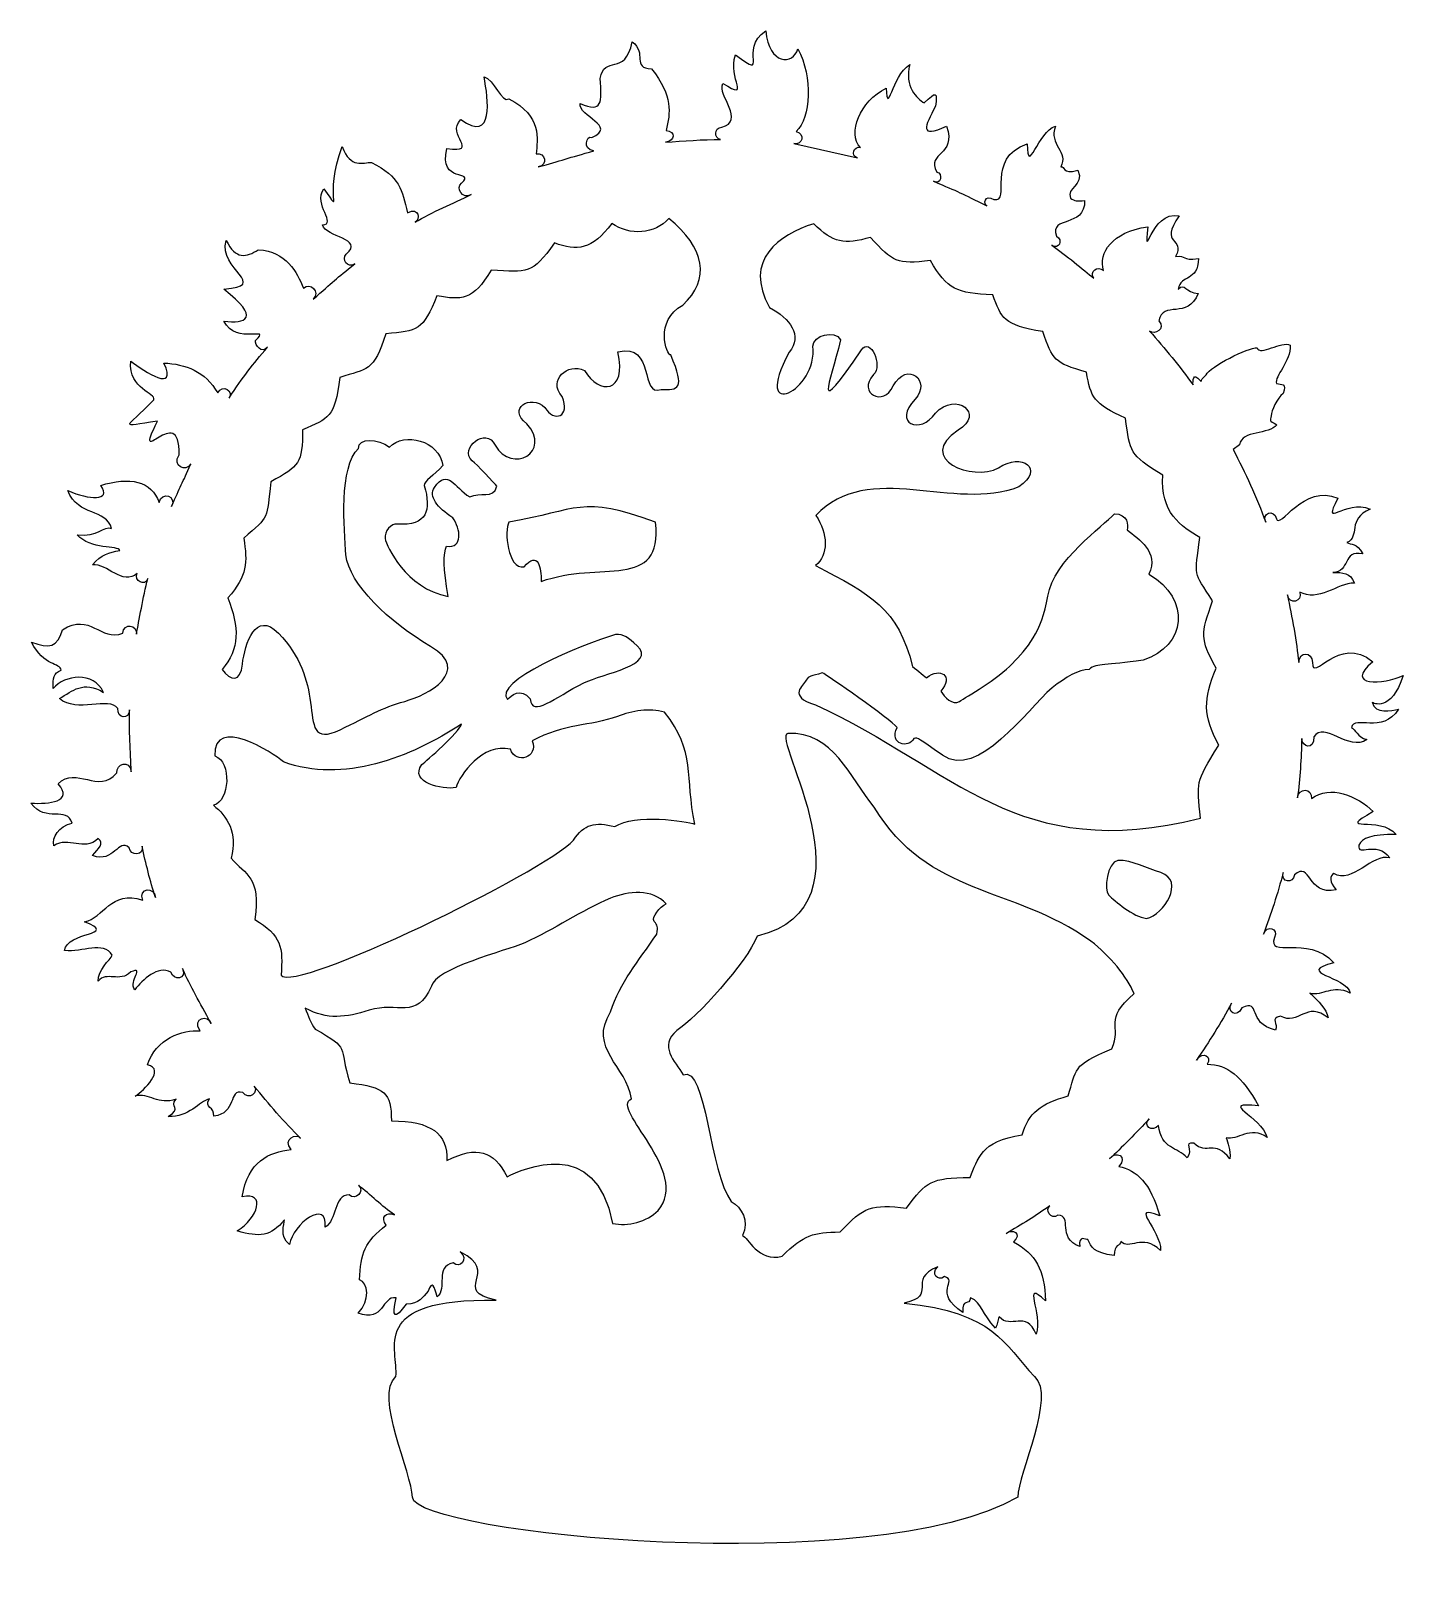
# Model space of a CAD drawing. Header units: centimetres. Extents: x -8.2 to 7, y -6.8 to 10.2.
import ezdxf

# ---------------------------------------------------------------- set-up
doc = ezdxf.new("R2010")
doc.units = ezdxf.units.CM
doc.header["$MEASUREMENT"] = 0
doc.layers.add('Layer 1', color=7, linetype='Continuous')

msp = doc.modelspace()

# ---------------------------------------------------------------- linework, layer by layer
at = {"layer": 'Layer 1', "color": 56}
for points, knots in [([(-0.05959, 10.2347), (-0.37019, 10.03711), (-0.00318, 9.67955), (-0.39197, 9.97011), (-0.39197, 9.97011), (-0.48925, 9.71042), (-0.205, 9.45795), (-0.53418, 9.65675), (-0.53418, 9.65675), (-0.59369, 9.52433), (-0.2802, 9.24135), (-0.54501, 9.17339), (-0.54501, 9.17339), (-0.63271, 9.17089), (-0.63, 9.0486), (-0.55693, 9.03828), (-0.55693, 9.03828), (-0.74689, 9.03953), (-0.97367, 9.02292), (-1.16295, 9.00809), (-1.16295, 9.00809), (-1.05452, 9.02324), (-1.05273, 9.12925), (-1.15763, 9.13713), (-1.15763, 9.13713), (-1.11079, 9.33176), (-1.08166, 9.5156), (-1.31719, 9.81715), (-1.31719, 9.81715), (-1.54261, 9.82617), (-1.36452, 9.99045), (-1.53051, 10.11563), (-1.53051, 10.11563), (-1.61204, 9.72455), (-1.8395, 9.97983), (-1.88604, 9.71049), (-1.88604, 9.71049), (-1.86394, 9.44751), (-1.85802, 9.33059), (-2.10515, 9.43433), (-2.10515, 9.43433), (-2.13007, 9.29218), (-1.68769, 9.1861), (-1.97686, 9.06089), (-1.97686, 9.06089), (-2.03327, 9.08879), (-2.0859, 8.92692), (-1.95278, 8.91231), (-1.95278, 8.91231), (-2.23035, 8.8395), (-2.31448, 8.8033), (-2.56982, 8.73649), (-2.56982, 8.73649), (-2.45027, 8.75553), (-2.49011, 8.89887), (-2.59112, 8.87946), (-2.59112, 8.87946), (-2.57563, 9.04399), (-2.52349, 9.29681), (-2.8898, 9.4856), (-2.8898, 9.4856), (-2.96784, 9.43045), (-3.05935, 9.71057), (-3.16348, 9.72951), (-3.16348, 9.72951), (-3.12008, 9.48104), (-3.0481, 8.99676), (-3.42145, 9.25739), (-3.42145, 9.25739), (-3.59232, 9.09345), (-3.19504, 8.88678), (-3.57441, 8.93907), (-3.57441, 8.93907), (-3.67107, 8.54259), (-3.25496, 8.71194), (-3.41183, 8.5579), (-3.41183, 8.5579), (-3.47985, 8.51227), (-3.40404, 8.36945), (-3.30546, 8.4314), (-3.30546, 8.4314), (-3.50251, 8.33918), (-3.73939, 8.23726), (-3.92499, 8.1263), (-3.92499, 8.1263), (-3.92499, 8.1263), (-3.9225, 8.12878), (-3.9225, 8.12878), (-3.9225, 8.12878), (-3.86475, 8.15124), (-3.88111, 8.30162), (-4.00702, 8.22977), (-4.00702, 8.22977), (-4.07182, 8.48519), (-4.09011, 8.62847), (-4.40454, 8.78528), (-4.40454, 8.78528), (-4.49837, 8.78998), (-4.63649, 8.70766), (-4.727, 8.96139), (-4.727, 8.96139), (-4.94024, 8.40417), (-4.70124, 8.1836), (-4.93181, 8.49547), (-4.93181, 8.49547), (-5.05139, 8.31476), (-4.77752, 8.10709), (-4.94611, 8.09819), (-4.94611, 8.09819), (-4.91061, 7.95746), (-4.4777, 7.95175), (-4.68273, 7.77557), (-4.68273, 7.77557), (-4.74121, 7.72044), (-4.6723, 7.61256), (-4.59005, 7.66859), (-4.59005, 7.66859), (-4.79389, 7.50414), (-4.83151, 7.47015), (-5.04698, 7.27798), (-5.04698, 7.27798), (-4.96426, 7.36303), (-5.08481, 7.46674), (-5.15337, 7.39892), (-5.15337, 7.39892), (-5.22923, 7.58078), (-5.34118, 7.80081), (-5.65305, 7.82368), (-5.65305, 7.82368), (-5.78327, 7.74029), (-5.90396, 7.71035), (-6.0061, 7.92621), (-6.0061, 7.92621), (-6.10016, 7.60362), (-5.51846, 7.43137), (-6.03338, 7.38877), (-6.03338, 7.38877), (-5.61808, 7.06501), (-5.79529, 7.00542), (-6.03338, 7.03572), (-6.03338, 7.03572), (-5.89004, 6.76471), (-5.49926, 6.99514), (-5.68331, 6.82405), (-5.68331, 6.82405), (-5.6914, 6.77292), (-5.61539, 6.67124), (-5.55076, 6.74975), (-5.55076, 6.74975), (-5.71726, 6.55513), (-5.81801, 6.42951), (-5.97551, 6.18575), (-5.97551, 6.18575), (-5.92002, 6.26954), (-6.04614, 6.34515), (-6.10049, 6.24502), (-6.10049, 6.24502), (-6.2373, 6.48302), (-6.45671, 6.56562), (-6.69236, 6.57435), (-6.69236, 6.57435), (-6.53902, 6.2385), (-6.90159, 6.47931), (-7.05947, 6.59502), (-7.05947, 6.59502), (-7.08079, 6.27589), (-6.77652, 6.25093), (-6.80517, 6.16821), (-6.80517, 6.16821), (-7.12905, 5.83621), (-7.20022, 5.87061), (-6.76454, 5.93538), (-6.76454, 5.93538), (-7.05167, 5.34111), (-6.50639, 6.17922), (-6.52652, 5.56157), (-6.52652, 5.56157), (-6.6067, 5.44417), (-6.44993, 5.36354), (-6.39719, 5.46228), (-6.39719, 5.46228), (-6.48856, 5.24879), (-6.51339, 5.21433), (-6.60803, 4.99429), (-6.60803, 4.99429), (-6.54949, 5.10687), (-6.71578, 5.16426), (-6.74668, 5.03849), (-6.74668, 5.03849), (-6.82573, 5.27528), (-7.07376, 5.32594), (-7.3902, 5.22498), (-7.3902, 5.22498), (-7.26257, 5.04902), (-7.52132, 5.06527), (-7.75318, 5.16958), (-7.75318, 5.16958), (-7.63505, 4.87177), (-7.32887, 4.97728), (-7.26977, 4.75028), (-7.26977, 4.75028), (-7.35805, 4.78623), (-7.4204, 4.6532), (-7.64921, 4.68095), (-7.64921, 4.68095), (-7.50134, 4.51613), (-7.19465, 4.56391), (-7.17977, 4.50947), (-7.17977, 4.50947), (-7.29403, 4.48201), (-7.38949, 4.47058), (-7.47884, 4.3502), (-7.47884, 4.3502), (-7.32216, 4.36728), (-7.14673, 4.11885), (-6.98804, 4.25434), (-6.98804, 4.25434), (-7.02745, 4.17854), (-6.90416, 4.10213), (-6.87013, 4.19889), (-6.87013, 4.19889), (-6.92183, 3.998), (-6.96708, 3.73467), (-6.99663, 3.58539), (-6.99663, 3.58539), (-6.98765, 3.69403), (-7.13552, 3.71479), (-7.14686, 3.59606), (-7.14686, 3.59606), (-7.39277, 3.50187), (-7.50852, 3.83079), (-7.81023, 3.635), (-7.81023, 3.635), (-7.86561, 3.44364), (-7.95345, 3.42243), (-8.15171, 3.4994), (-8.15171, 3.4994), (-8.01558, 3.22427), (-7.83565, 3.27473), (-7.82676, 3.18769), (-7.82676, 3.18769), (-7.90853, 3.15366), (-7.92131, 3.10399), (-7.91332, 2.98785), (-7.91332, 2.98785), (-7.78639, 3.13779), (-7.46805, 3.18031), (-7.35945, 2.94512), (-7.35945, 2.94512), (-7.58047, 3.07872), (-7.70202, 2.96103), (-7.84296, 2.87619), (-7.84296, 2.87619), (-7.65267, 2.7111), (-7.29693, 2.90428), (-7.20178, 2.76683), (-7.20178, 2.76683), (-7.20748, 2.65861), (-7.07677, 2.63575), (-7.07105, 2.75195), (-7.07105, 2.75195), (-7.08002, 2.5241), (-7.0613, 2.29656), (-7.05286, 2.06899), (-7.05286, 2.06899), (-7.06757, 2.21241), (-7.22279, 2.15776), (-7.21301, 2.05732), (-7.21301, 2.05732), (-7.41284, 1.81361), (-7.66286, 2.14238), (-7.85736, 1.93588), (-7.85736, 1.93588), (-7.68657, 1.73987), (-7.95995, 1.70884), (-8.15832, 1.72504), (-8.15832, 1.72504), (-7.99595, 1.49787), (-7.7609, 1.69792), (-7.70507, 1.50222), (-7.70507, 1.50222), (-7.85303, 1.47495), (-7.93152, 1.34168), (-7.90648, 1.2539), (-7.90648, 1.2539), (-7.74018, 1.36448), (-7.57885, 1.18183), (-7.41731, 1.33369), (-7.41731, 1.33369), (-7.34487, 1.28078), (-7.41616, 1.22351), (-7.48032, 1.14626), (-7.48032, 1.14626), (-7.23583, 1.05635), (-7.2007, 1.3439), (-7.07613, 1.23222), (-7.07613, 1.23222), (-7.06639, 1.14228), (-6.90583, 1.13884), (-6.93379, 1.24796), (-6.93379, 1.24796), (-6.8934, 1.0564), (-6.84438, 0.86801), (-6.78745, 0.68324), (-6.78745, 0.68324), (-6.78915, 0.81121), (-6.98175, 0.78734), (-6.92687, 0.65423), (-6.92687, 0.65423), (-7.28037, 0.76913), (-7.35853, 0.46018), (-7.56761, 0.41379), (-7.56761, 0.41379), (-7.18438, 0.26541), (-7.76716, 0.3102), (-7.78707, 0.09868), (-7.78707, 0.09868), (-7.58995, 0.07646), (-7.36203, 0.20797), (-7.26182, 0.04761), (-7.26182, 0.04761), (-7.28649, -0.00232), (-7.42703, -0.12081), (-7.41813, -0.23801), (-7.41813, -0.23801), (-7.32986, -0.12499), (-7.18001, -0.25972), (-7.05869, -0.1364), (-7.05869, -0.1364), (-6.89418, -0.07219), (-7.08818, -0.23263), (-7.01527, -0.3342), (-7.01527, -0.3342), (-6.9238, -0.22524), (-6.76239, -0.05812), (-6.61639, -0.1399), (-6.61639, -0.1399), (-6.58693, -0.23863), (-6.43514, -0.21745), (-6.48896, -0.09894), (-6.48896, -0.09894), (-6.39368, -0.30651), (-6.30445, -0.46519), (-6.17229, -0.70334), (-6.17229, -0.70334), (-6.19996, -0.60031), (-6.39051, -0.64342), (-6.29391, -0.78617), (-6.29391, -0.78617), (-6.48453, -0.76837), (-6.78575, -0.87496), (-6.87436, -1.16135), (-6.87436, -1.16135), (-6.66836, -1.2087), (-6.91605, -1.44198), (-7.00821, -1.50453), (-7.00821, -1.50453), (-6.86244, -1.46427), (-6.75083, -1.61173), (-6.55924, -1.53843), (-6.55924, -1.53843), (-6.64148, -1.63053), (-6.48693, -1.63015), (-6.64517, -1.73003), (-6.64517, -1.73003), (-6.41878, -1.74383), (-6.30336, -1.56255), (-6.19168, -1.53533), (-6.19168, -1.53533), (-6.25537, -1.63509), (-6.13092, -1.62218), (-6.14418, -1.72612), (-6.14418, -1.72612), (-5.89005, -1.70187), (-5.98496, -1.41985), (-5.82389, -1.46532), (-5.82389, -1.46532), (-5.75387, -1.56056), (-5.64543, -1.45899), (-5.69769, -1.39457), (-5.69769, -1.39457), (-5.53896, -1.59671), (-5.369, -1.78835), (-5.18754, -1.97004), (-5.18754, -1.97004), (-5.18754, -1.97004), (-5.19499, -1.96425), (-5.19499, -1.96425), (-5.19499, -1.96425), (-5.22098, -1.91226), (-5.39246, -1.97211), (-5.29208, -2.09535), (-5.29208, -2.09535), (-5.53644, -2.12141), (-5.76917, -2.22704), (-5.83015, -2.61383), (-5.83015, -2.61383), (-5.56239, -2.55875), (-5.65632, -2.84455), (-5.88467, -2.99139), (-5.88467, -2.99139), (-5.63859, -3.06325), (-5.51623, -3.05299), (-5.36448, -2.86879), (-5.36448, -2.86879), (-5.36301, -2.92432), (-5.42759, -3.0416), (-5.30749, -3.14174), (-5.30749, -3.14174), (-5.27819, -2.91287), (-4.87983, -2.62966), (-4.91635, -2.94899), (-4.91635, -2.94899), (-4.78817, -2.88055), (-4.81959, -2.58994), (-4.65229, -2.59464), (-4.65229, -2.59464), (-4.58192, -2.66264), (-4.47429, -2.55247), (-4.54971, -2.48775), (-4.54971, -2.48775), (-4.41545, -2.59164), (-4.29227, -2.72018), (-4.14988, -2.8134), (-4.14988, -2.8134), (-4.24352, -2.77204), (-4.31005, -2.84505), (-4.24366, -2.92725), (-4.24366, -2.92725), (-4.47212, -3.10733), (-4.53036, -3.2391), (-4.53684, -3.53108), (-4.53684, -3.53108), (-4.44468, -3.55676), (-4.41383, -3.75906), (-4.55337, -3.89736), (-4.55337, -3.89736), (-4.26446, -4.00795), (-4.29425, -3.70262), (-4.135, -3.73034), (-4.135, -3.73034), (-4.18306, -3.94442), (-4.15168, -3.97455), (-4.02338, -3.79897), (-4.02338, -3.79897), (-3.87416, -3.79081), (-3.84515, -3.7276), (-3.78112, -3.6551), (-3.78112, -3.6551), (-3.73237, -3.52942), (-3.71815, -3.60774), (-3.68025, -3.71711), (-3.68025, -3.71711), (-3.56908, -3.62361), (-3.70931, -3.38706), (-3.50649, -3.34197), (-3.50649, -3.34197), (-3.42908, -3.41161), (-3.33369, -3.30368), (-3.42641, -3.2235), (-3.42641, -3.2235), (-2.96655, -3.44606), (-3.54288, -3.64589), (-3.03024, -3.75502), (-3.03024, -3.75502), (-4.46057, -3.72863), (-4.09869, -4.30458), (-4.13748, -4.59603), (-4.13748, -4.59603), (-4.37768, -4.80821), (-3.95475, -5.66831), (-3.95475, -5.92638), (-3.95475, -5.92638), (-3.91814, -6.33131), (1.1371, -6.83911), (2.71936, -5.92638), (2.71936, -5.92638), (2.71936, -5.66831), (3.14229, -4.80821), (2.90209, -4.59603), (2.90209, -4.59603), (2.56656, -4.23482), (2.459, -3.89023), (1.46711, -3.78632), (1.46711, -3.78632), (1.84761, -3.7057), (1.48467, -3.5315), (1.83714, -3.38721), (1.83714, -3.38721), (1.75065, -3.45877), (1.84184, -3.55535), (1.90872, -3.49477), (1.90872, -3.49477), (2.07131, -3.53492), (1.77124, -3.66565), (2.11342, -3.88949), (2.11342, -3.88949), (2.09718, -3.72127), (2.18855, -3.82742), (2.19606, -3.72719), (2.19606, -3.72719), (2.3276, -3.78841), (2.31881, -3.89916), (2.47231, -4.06287), (2.47231, -4.06287), (2.49606, -4.01364), (2.4964, -3.99039), (2.51266, -3.93705), (2.51266, -3.93705), (2.64035, -4.08692), (2.80799, -3.85311), (2.92028, -4.1297), (2.92028, -4.1297), (2.99819, -3.9111), (2.7515, -3.50233), (3.02303, -3.76259), (3.02303, -3.76259), (3.01309, -3.42059), (2.91578, -3.24028), (2.66978, -3.11278), (2.66978, -3.11278), (2.772, -3.0252), (2.65895, -2.95793), (2.59038, -3.0201), (2.59038, -3.0201), (2.75617, -2.92556), (2.91708, -2.82351), (3.07324, -2.715), (3.07324, -2.715), (3.01332, -2.74986), (3.08123, -2.87715), (3.16136, -2.8172), (3.16136, -2.8172), (3.32865, -2.82128), (3.1424, -3.06748), (3.40149, -3.16397), (3.40149, -3.16397), (3.38413, -3.03383), (3.46771, -3.08648), (3.49162, -3.08707), (3.49162, -3.08707), (3.53168, -3.16832), (3.54788, -3.23382), (3.78065, -3.26211), (3.78065, -3.26211), (3.78096, -3.13385), (3.84861, -3.16245), (3.85294, -3.10692), (3.85294, -3.10692), (3.9468, -3.21206), (4.08641, -3.01227), (4.29281, -3.20614), (4.29281, -3.20614), (4.29623, -2.97752), (3.93207, -2.68214), (4.28303, -2.82575), (4.28303, -2.82575), (4.18181, -2.46044), (4.02618, -2.31967), (3.83232, -2.28102), (3.83232, -2.28102), (3.93953, -2.16895), (3.79289, -2.1031), (3.73057, -2.19493), (3.73057, -2.19493), (3.852, -2.08454), (4.03403, -1.90082), (4.16796, -1.75672), (4.16796, -1.75672), (4.086, -1.83364), (4.20178, -1.90776), (4.2693, -1.82787), (4.2693, -1.82787), (4.30385, -2.09587), (4.47773, -2.06437), (4.58342, -2.18516), (4.58342, -2.18516), (4.65923, -2.09775), (4.53259, -2.00838), (4.65909, -2.02543), (4.65909, -2.02543), (4.80379, -2.16303), (4.89228, -1.97502), (5.05623, -2.19853), (5.05623, -2.19853), (5.0706, -2.09699), (5.0244, -2.01843), (5.01628, -1.96342), (5.01628, -1.96342), (5.13139, -2.00361), (5.28292, -1.82428), (5.4669, -1.96259), (5.4669, -1.96259), (5.40398, -1.72313), (4.90402, -1.5634), (5.37319, -1.61323), (5.37319, -1.61323), (5.18505, -1.28046), (5.02745, -1.15478), (4.80674, -1.15361), (4.80674, -1.15361), (4.85759, -1.06899), (4.76301, -1.00528), (4.69216, -1.1027), (4.69216, -1.1027), (4.69216, -1.1027), (4.6872, -1.10766), (4.6872, -1.10766), (4.6872, -1.10766), (4.82764, -0.90694), (4.95686, -0.69818), (5.07416, -0.48175), (5.07416, -0.48175), (5.00999, -0.5829), (5.13849, -0.64986), (5.18916, -0.53389), (5.18916, -0.53389), (5.40479, -0.42953), (5.23598, -0.70166), (5.55865, -0.77703), (5.55865, -0.77703), (5.59597, -0.71202), (5.48991, -0.64635), (5.6149, -0.62479), (5.6149, -0.62479), (5.80731, -0.73162), (5.90646, -0.44914), (6.13841, -0.64308), (6.13841, -0.64308), (6.11708, -0.539), (6.03772, -0.4607), (5.93568, -0.37154), (5.93568, -0.37154), (6.08378, -0.40827), (6.18376, -0.26984), (6.38302, -0.37013), (6.38302, -0.37013), (6.34301, -0.17915), (5.75577, -0.15245), (6.20329, -0.03475), (6.20329, -0.03475), (5.90683, 0.28381), (5.45967, -0.00021), (5.548, 0.24412), (5.548, 0.24412), (5.5948, 0.34043), (5.46772, 0.39057), (5.42473, 0.27975), (5.42473, 0.27975), (5.50956, 0.50078), (5.5827, 0.72731), (5.64301, 0.9594), (5.64301, 0.9594), (5.61008, 0.85241), (5.75927, 0.82873), (5.76753, 0.93332), (5.76753, 0.93332), (5.94566, 1.09297), (5.90584, 0.70023), (6.22684, 0.76743), (6.22684, 0.76743), (6.15142, 0.85744), (6.15687, 0.92466), (6.20194, 0.94865), (6.20194, 0.94865), (6.3976, 0.82196), (6.6306, 1.17566), (6.8183, 1.1204), (6.8183, 1.1204), (6.66825, 1.32203), (6.45705, 1.12432), (6.47808, 1.26098), (6.47808, 1.26098), (6.51078, 1.342), (6.61615, 1.37818), (6.88738, 1.37942), (6.88738, 1.37942), (6.71507, 1.59665), (6.20144, 1.38221), (6.63487, 1.63043), (6.63487, 1.63043), (6.45913, 1.80406), (6.16125, 1.93271), (5.95487, 1.77334), (5.95487, 1.77334), (5.97033, 1.89424), (5.80632, 1.89626), (5.80093, 1.78126), (5.80093, 1.78126), (5.82771, 1.99663), (5.84301, 2.21556), (5.84806, 2.43693), (5.84806, 2.43693), (5.84873, 2.33833), (5.9863, 2.30481), (5.97962, 2.45307), (5.97962, 2.45307), (6.09754, 2.63959), (6.36846, 2.27917), (6.56694, 2.42698), (6.56694, 2.42698), (6.45754, 2.44512), (6.44243, 2.5446), (6.39624, 2.55517), (6.39624, 2.55517), (6.42482, 2.70086), (6.73835, 2.47645), (6.91447, 2.75869), (6.91447, 2.75869), (6.84021, 2.74666), (6.65602, 2.6969), (6.62445, 2.83546), (6.62445, 2.83546), (6.62785, 2.82567), (6.83738, 2.71999), (6.96427, 3.13146), (6.96427, 3.13146), (6.75418, 3.03036), (6.30395, 3.00613), (6.63024, 3.28277), (6.63024, 3.28277), (6.25711, 3.59479), (5.9612, 3.03627), (5.96687, 3.27483), (5.96687, 3.27483), (5.96139, 3.39143), (5.82282, 3.40495), (5.81416, 3.27368), (5.81416, 3.27368), (5.7925, 3.49788), (5.7413, 3.77718), (5.68931, 4.01864), (5.68931, 4.01864), (5.70676, 3.90265), (5.86406, 3.94433), (5.82586, 4.05089), (5.82586, 4.05089), (6.02668, 3.93505), (6.24166, 4.14858), (6.4277, 4.14968), (6.4277, 4.14968), (6.38327, 4.26698), (6.30047, 4.26625), (6.19037, 4.26669), (6.19037, 4.26669), (6.38466, 4.26669), (6.29587, 4.523), (6.52016, 4.47009), (6.52016, 4.47009), (6.45045, 4.60203), (6.39401, 4.57021), (6.34415, 4.59494), (6.34415, 4.59494), (6.49739, 4.66039), (6.3425, 4.85532), (6.60047, 4.9637), (6.60047, 4.9637), (6.32766, 5.08242), (6.06024, 4.72442), (6.24454, 5.08371), (6.24454, 5.08371), (5.87349, 5.25381), (5.59983, 4.72956), (5.56995, 4.85782), (5.56995, 4.85782), (5.54209, 4.97258), (5.40461, 4.91809), (5.45119, 4.82231), (5.45119, 4.82231), (5.34919, 5.09812), (5.22795, 5.36523), (5.09069, 5.62185), (5.09069, 5.62185), (5.09069, 5.62185), (5.1618, 5.67394), (5.1618, 5.67394), (5.1618, 5.67394), (5.18547, 5.83944), (5.48629, 5.77999), (5.57521, 5.8947), (5.57521, 5.8947), (5.47155, 5.94359), (5.50799, 5.93588), (5.50989, 5.99227), (5.50989, 5.99227), (5.51156, 6.04856), (5.57644, 6.18681), (5.64384, 6.23949), (5.64384, 6.23949), (5.68557, 6.35416), (5.62592, 6.33771), (5.57108, 6.34863), (5.57108, 6.34863), (5.54018, 6.43031), (5.73273, 6.59101), (5.72156, 6.77279), (5.72156, 6.77279), (5.62679, 6.81992), (5.38469, 6.65058), (5.35528, 6.74137), (5.35528, 6.74137), (5.26255, 6.75034), (4.83178, 6.53348), (4.79552, 6.44619), (4.79552, 6.44619), (4.70455, 6.36973), (4.76582, 6.34822), (4.70208, 6.40816), (4.70208, 6.40816), (4.63835, 6.46801), (4.65, 6.33292), (4.65, 6.33292), (4.65, 6.33292), (4.50168, 6.54025), (4.34087, 6.73853), (4.16961, 6.92658), (4.16961, 6.92658), (4.22858, 6.87567), (4.35025, 6.95345), (4.27431, 7.0383), (4.27431, 7.0383), (4.31565, 7.27453), (4.58956, 7.04257), (4.70694, 7.34254), (4.70694, 7.34254), (4.55655, 7.34836), (4.56602, 7.46797), (4.48463, 7.38877), (4.48463, 7.38877), (4.51551, 7.55695), (4.70635, 7.46467), (4.71029, 7.72626), (4.71029, 7.72626), (4.51768, 7.69675), (4.5821, 7.7691), (4.45652, 7.75009), (4.45652, 7.75009), (4.57336, 7.96181), (4.26259, 7.86763), (4.49786, 8.19741), (4.49786, 8.19741), (4.17373, 8.263), (4.11061, 7.62488), (4.15142, 8.07752), (4.15142, 8.07752), (3.75216, 8.01833), (3.605, 7.78917), (3.66457, 7.59383), (3.66457, 7.59383), (3.59833, 7.65113), (3.50484, 7.58512), (3.55608, 7.50866), (3.55608, 7.50866), (3.44326, 7.60487), (3.24562, 7.76397), (3.09391, 7.87246), (3.09391, 7.87246), (3.16602, 7.81838), (3.22482, 7.92822), (3.14438, 7.97339), (3.14438, 7.97339), (3.06326, 8.20689), (3.46035, 8.05277), (3.45536, 8.3678), (3.45536, 8.3678), (3.37281, 8.35361), (3.34449, 8.36121), (3.29897, 8.39336), (3.29897, 8.39336), (3.24898, 8.51228), (3.45352, 8.52166), (3.38182, 8.70142), (3.38182, 8.70142), (3.19457, 8.64473), (3.24518, 8.75315), (3.19148, 8.73815), (3.19148, 8.73815), (3.2831, 8.90468), (3.05372, 8.9791), (3.1336, 9.18463), (3.1336, 9.18463), (2.94172, 9.12986), (2.82455, 8.61625), (2.82189, 8.99116), (2.82189, 8.99116), (2.35496, 8.83296), (2.65441, 8.3382), (2.45575, 8.37678), (2.45575, 8.37678), (2.34638, 8.4427), (2.33763, 8.31744), (2.37789, 8.30737), (2.37789, 8.30737), (2.08989, 8.45022), (2.07095, 8.46022), (1.78836, 8.57857), (1.78836, 8.57857), (1.87099, 8.52518), (1.89716, 8.66801), (1.82436, 8.67989), (1.82436, 8.67989), (1.7086, 8.9077), (2.04708, 8.85043), (1.93336, 9.184), (1.93336, 9.184), (1.62843, 9.05052), (1.68932, 9.17444), (1.81151, 9.40622), (1.81151, 9.40622), (1.83404, 9.56379), (1.82088, 9.57171), (1.68583, 9.4426), (1.68583, 9.4426), (1.60941, 9.48503), (1.46436, 9.62392), (1.52708, 9.86345), (1.52708, 9.86345), (1.32718, 9.73614), (1.284, 9.27926), (1.26746, 9.60466), (1.26746, 9.60466), (0.98128, 9.46245), (0.83597, 9.1033), (0.98303, 8.95069), (0.98303, 8.95069), (0.91309, 8.97005), (0.86695, 8.85898), (0.95239, 8.83819), (0.95239, 8.83819), (0.95239, 8.83819), (0.25017, 8.99299), (0.25017, 8.99299), (0.25017, 8.99299), (0.34481, 8.97335), (0.37839, 9.1008), (0.27545, 9.12734), (0.27545, 9.12734), (0.43923, 9.28238), (0.46323, 9.72018), (0.29346, 10.03957), (0.29346, 10.03957), (0.24703, 9.84953), (-0.02853, 9.86445), (-0.05959, 10.2347)], [0, 0, 0, 0, 0.00421941, 0.00421941, 0.00421941, 0.00421941, 0.00843882, 0.00843882, 0.00843882, 0.00843882, 0.01265823, 0.01265823, 0.01265823, 0.01265823, 0.01687764, 0.01687764, 0.01687764, 0.01687764, 0.02109705, 0.02109705, 0.02109705, 0.02109705, 0.02531646, 0.02531646, 0.02531646, 0.02531646, 0.02953586, 0.02953586, 0.02953586, 0.02953586, 0.03375527, 0.03375527, 0.03375527, 0.03375527, 0.03797468, 0.03797468, 0.03797468, 0.03797468, 0.04219409, 0.04219409, 0.04219409, 0.04219409, 0.0464135, 0.0464135, 0.0464135, 0.0464135, 0.05063291, 0.05063291, 0.05063291, 0.05063291, 0.05485232, 0.05485232, 0.05485232, 0.05485232, 0.05907173, 0.05907173, 0.05907173, 0.05907173, 0.06329114, 0.06329114, 0.06329114, 0.06329114, 0.06751055, 0.06751055, 0.06751055, 0.06751055, 0.07172996, 0.07172996, 0.07172996, 0.07172996, 0.07594937, 0.07594937, 0.07594937, 0.07594937, 0.08016878, 0.08016878, 0.08016878, 0.08016878, 0.08438819, 0.08438819, 0.08438819, 0.08438819, 0.08860759, 0.08860759, 0.08860759, 0.08860759, 0.092827, 0.092827, 0.092827, 0.092827, 0.09704641, 0.09704641, 0.09704641, 0.09704641, 0.10126582, 0.10126582, 0.10126582, 0.10126582, 0.10548523, 0.10548523, 0.10548523, 0.10548523, 0.10970464, 0.10970464, 0.10970464, 0.10970464, 0.11392405, 0.11392405, 0.11392405, 0.11392405, 0.11814346, 0.11814346, 0.11814346, 0.11814346, 0.12236287, 0.12236287, 0.12236287, 0.12236287, 0.12658228, 0.12658228, 0.12658228, 0.12658228, 0.13080169, 0.13080169, 0.13080169, 0.13080169, 0.1350211, 0.1350211, 0.1350211, 0.1350211, 0.13924051, 0.13924051, 0.13924051, 0.13924051, 0.14345992, 0.14345992, 0.14345992, 0.14345992, 0.14767932, 0.14767932, 0.14767932, 0.14767932, 0.15189873, 0.15189873, 0.15189873, 0.15189873, 0.15611814, 0.15611814, 0.15611814, 0.15611814, 0.16033755, 0.16033755, 0.16033755, 0.16033755, 0.16455696, 0.16455696, 0.16455696, 0.16455696, 0.16877637, 0.16877637, 0.16877637, 0.16877637, 0.17299578, 0.17299578, 0.17299578, 0.17299578, 0.17721519, 0.17721519, 0.17721519, 0.17721519, 0.1814346, 0.1814346, 0.1814346, 0.1814346, 0.18565401, 0.18565401, 0.18565401, 0.18565401, 0.18987342, 0.18987342, 0.18987342, 0.18987342, 0.19409283, 0.19409283, 0.19409283, 0.19409283, 0.19831224, 0.19831224, 0.19831224, 0.19831224, 0.20253165, 0.20253165, 0.20253165, 0.20253165, 0.20675105, 0.20675105, 0.20675105, 0.20675105, 0.21097046, 0.21097046, 0.21097046, 0.21097046, 0.21518987, 0.21518987, 0.21518987, 0.21518987, 0.21940928, 0.21940928, 0.21940928, 0.21940928, 0.22362869, 0.22362869, 0.22362869, 0.22362869, 0.2278481, 0.2278481, 0.2278481, 0.2278481, 0.23206751, 0.23206751, 0.23206751, 0.23206751, 0.23628692, 0.23628692, 0.23628692, 0.23628692, 0.24050633, 0.24050633, 0.24050633, 0.24050633, 0.24472574, 0.24472574, 0.24472574, 0.24472574, 0.24894515, 0.24894515, 0.24894515, 0.24894515, 0.25316456, 0.25316456, 0.25316456, 0.25316456, 0.25738397, 0.25738397, 0.25738397, 0.25738397, 0.26160338, 0.26160338, 0.26160338, 0.26160338, 0.26582278, 0.26582278, 0.26582278, 0.26582278, 0.27004219, 0.27004219, 0.27004219, 0.27004219, 0.2742616, 0.2742616, 0.2742616, 0.2742616, 0.27848101, 0.27848101, 0.27848101, 0.27848101, 0.28270042, 0.28270042, 0.28270042, 0.28270042, 0.28691983, 0.28691983, 0.28691983, 0.28691983, 0.29113924, 0.29113924, 0.29113924, 0.29113924, 0.29535865, 0.29535865, 0.29535865, 0.29535865, 0.29957806, 0.29957806, 0.29957806, 0.29957806, 0.30379747, 0.30379747, 0.30379747, 0.30379747, 0.30801688, 0.30801688, 0.30801688, 0.30801688, 0.31223629, 0.31223629, 0.31223629, 0.31223629, 0.3164557, 0.3164557, 0.3164557, 0.3164557, 0.32067511, 0.32067511, 0.32067511, 0.32067511, 0.32489451, 0.32489451, 0.32489451, 0.32489451, 0.32911392, 0.32911392, 0.32911392, 0.32911392, 0.33333333, 0.33333333, 0.33333333, 0.33333333, 0.33755274, 0.33755274, 0.33755274, 0.33755274, 0.34177215, 0.34177215, 0.34177215, 0.34177215, 0.34599156, 0.34599156, 0.34599156, 0.34599156, 0.35021097, 0.35021097, 0.35021097, 0.35021097, 0.35443038, 0.35443038, 0.35443038, 0.35443038, 0.35864979, 0.35864979, 0.35864979, 0.35864979, 0.3628692, 0.3628692, 0.3628692, 0.3628692, 0.36708861, 0.36708861, 0.36708861, 0.36708861, 0.37130802, 0.37130802, 0.37130802, 0.37130802, 0.37552743, 0.37552743, 0.37552743, 0.37552743, 0.37974684, 0.37974684, 0.37974684, 0.37974684, 0.38396624, 0.38396624, 0.38396624, 0.38396624, 0.38818565, 0.38818565, 0.38818565, 0.38818565, 0.39240506, 0.39240506, 0.39240506, 0.39240506, 0.39662447, 0.39662447, 0.39662447, 0.39662447, 0.40084388, 0.40084388, 0.40084388, 0.40084388, 0.40506329, 0.40506329, 0.40506329, 0.40506329, 0.4092827, 0.4092827, 0.4092827, 0.4092827, 0.41350211, 0.41350211, 0.41350211, 0.41350211, 0.41772152, 0.41772152, 0.41772152, 0.41772152, 0.42194093, 0.42194093, 0.42194093, 0.42194093, 0.42616034, 0.42616034, 0.42616034, 0.42616034, 0.43037975, 0.43037975, 0.43037975, 0.43037975, 0.43459916, 0.43459916, 0.43459916, 0.43459916, 0.43881857, 0.43881857, 0.43881857, 0.43881857, 0.44303797, 0.44303797, 0.44303797, 0.44303797, 0.44725738, 0.44725738, 0.44725738, 0.44725738, 0.45147679, 0.45147679, 0.45147679, 0.45147679, 0.4556962, 0.4556962, 0.4556962, 0.4556962, 0.45991561, 0.45991561, 0.45991561, 0.45991561, 0.46413502, 0.46413502, 0.46413502, 0.46413502, 0.46835443, 0.46835443, 0.46835443, 0.46835443, 0.47257384, 0.47257384, 0.47257384, 0.47257384, 0.47679325, 0.47679325, 0.47679325, 0.47679325, 0.48101266, 0.48101266, 0.48101266, 0.48101266, 0.48523207, 0.48523207, 0.48523207, 0.48523207, 0.48945148, 0.48945148, 0.48945148, 0.48945148, 0.49367089, 0.49367089, 0.49367089, 0.49367089, 0.4978903, 0.4978903, 0.4978903, 0.4978903, 0.5021097, 0.5021097, 0.5021097, 0.5021097, 0.50632911, 0.50632911, 0.50632911, 0.50632911, 0.51054852, 0.51054852, 0.51054852, 0.51054852, 0.51476793, 0.51476793, 0.51476793, 0.51476793, 0.51898734, 0.51898734, 0.51898734, 0.51898734, 0.52320675, 0.52320675, 0.52320675, 0.52320675, 0.52742616, 0.52742616, 0.52742616, 0.52742616, 0.53164557, 0.53164557, 0.53164557, 0.53164557, 0.53586498, 0.53586498, 0.53586498, 0.53586498, 0.54008439, 0.54008439, 0.54008439, 0.54008439, 0.5443038, 0.5443038, 0.5443038, 0.5443038, 0.54852321, 0.54852321, 0.54852321, 0.54852321, 0.55274262, 0.55274262, 0.55274262, 0.55274262, 0.55696203, 0.55696203, 0.55696203, 0.55696203, 0.56118143, 0.56118143, 0.56118143, 0.56118143, 0.56540084, 0.56540084, 0.56540084, 0.56540084, 0.56962025, 0.56962025, 0.56962025, 0.56962025, 0.57383966, 0.57383966, 0.57383966, 0.57383966, 0.57805907, 0.57805907, 0.57805907, 0.57805907, 0.58227848, 0.58227848, 0.58227848, 0.58227848, 0.58649789, 0.58649789, 0.58649789, 0.58649789, 0.5907173, 0.5907173, 0.5907173, 0.5907173, 0.59493671, 0.59493671, 0.59493671, 0.59493671, 0.59915612, 0.59915612, 0.59915612, 0.59915612, 0.60337553, 0.60337553, 0.60337553, 0.60337553, 0.60759494, 0.60759494, 0.60759494, 0.60759494, 0.61181435, 0.61181435, 0.61181435, 0.61181435, 0.61603376, 0.61603376, 0.61603376, 0.61603376, 0.62025316, 0.62025316, 0.62025316, 0.62025316, 0.62447257, 0.62447257, 0.62447257, 0.62447257, 0.62869198, 0.62869198, 0.62869198, 0.62869198, 0.63291139, 0.63291139, 0.63291139, 0.63291139, 0.6371308, 0.6371308, 0.6371308, 0.6371308, 0.64135021, 0.64135021, 0.64135021, 0.64135021, 0.64556962, 0.64556962, 0.64556962, 0.64556962, 0.64978903, 0.64978903, 0.64978903, 0.64978903, 0.65400844, 0.65400844, 0.65400844, 0.65400844, 0.65822785, 0.65822785, 0.65822785, 0.65822785, 0.66244726, 0.66244726, 0.66244726, 0.66244726, 0.66666667, 0.66666667, 0.66666667, 0.66666667, 0.67088608, 0.67088608, 0.67088608, 0.67088608, 0.67510549, 0.67510549, 0.67510549, 0.67510549, 0.67932489, 0.67932489, 0.67932489, 0.67932489, 0.6835443, 0.6835443, 0.6835443, 0.6835443, 0.68776371, 0.68776371, 0.68776371, 0.68776371, 0.69198312, 0.69198312, 0.69198312, 0.69198312, 0.69620253, 0.69620253, 0.69620253, 0.69620253, 0.70042194, 0.70042194, 0.70042194, 0.70042194, 0.70464135, 0.70464135, 0.70464135, 0.70464135, 0.70886076, 0.70886076, 0.70886076, 0.70886076, 0.71308017, 0.71308017, 0.71308017, 0.71308017, 0.71729958, 0.71729958, 0.71729958, 0.71729958, 0.72151899, 0.72151899, 0.72151899, 0.72151899, 0.7257384, 0.7257384, 0.7257384, 0.7257384, 0.72995781, 0.72995781, 0.72995781, 0.72995781, 0.73417722, 0.73417722, 0.73417722, 0.73417722, 0.73839662, 0.73839662, 0.73839662, 0.73839662, 0.74261603, 0.74261603, 0.74261603, 0.74261603, 0.74683544, 0.74683544, 0.74683544, 0.74683544, 0.75105485, 0.75105485, 0.75105485, 0.75105485, 0.75527426, 0.75527426, 0.75527426, 0.75527426, 0.75949367, 0.75949367, 0.75949367, 0.75949367, 0.76371308, 0.76371308, 0.76371308, 0.76371308, 0.76793249, 0.76793249, 0.76793249, 0.76793249, 0.7721519, 0.7721519, 0.7721519, 0.7721519, 0.77637131, 0.77637131, 0.77637131, 0.77637131, 0.78059072, 0.78059072, 0.78059072, 0.78059072, 0.78481013, 0.78481013, 0.78481013, 0.78481013, 0.78902954, 0.78902954, 0.78902954, 0.78902954, 0.79324895, 0.79324895, 0.79324895, 0.79324895, 0.79746835, 0.79746835, 0.79746835, 0.79746835, 0.80168776, 0.80168776, 0.80168776, 0.80168776, 0.80590717, 0.80590717, 0.80590717, 0.80590717, 0.81012658, 0.81012658, 0.81012658, 0.81012658, 0.81434599, 0.81434599, 0.81434599, 0.81434599, 0.8185654, 0.8185654, 0.8185654, 0.8185654, 0.82278481, 0.82278481, 0.82278481, 0.82278481, 0.82700422, 0.82700422, 0.82700422, 0.82700422, 0.83122363, 0.83122363, 0.83122363, 0.83122363, 0.83544304, 0.83544304, 0.83544304, 0.83544304, 0.83966245, 0.83966245, 0.83966245, 0.83966245, 0.84388186, 0.84388186, 0.84388186, 0.84388186, 0.84810127, 0.84810127, 0.84810127, 0.84810127, 0.85232068, 0.85232068, 0.85232068, 0.85232068, 0.85654008, 0.85654008, 0.85654008, 0.85654008, 0.86075949, 0.86075949, 0.86075949, 0.86075949, 0.8649789, 0.8649789, 0.8649789, 0.8649789, 0.86919831, 0.86919831, 0.86919831, 0.86919831, 0.87341772, 0.87341772, 0.87341772, 0.87341772, 0.87763713, 0.87763713, 0.87763713, 0.87763713, 0.88185654, 0.88185654, 0.88185654, 0.88185654, 0.88607595, 0.88607595, 0.88607595, 0.88607595, 0.89029536, 0.89029536, 0.89029536, 0.89029536, 0.89451477, 0.89451477, 0.89451477, 0.89451477, 0.89873418, 0.89873418, 0.89873418, 0.89873418, 0.90295359, 0.90295359, 0.90295359, 0.90295359, 0.907173, 0.907173, 0.907173, 0.907173, 0.91139241, 0.91139241, 0.91139241, 0.91139241, 0.91561181, 0.91561181, 0.91561181, 0.91561181, 0.91983122, 0.91983122, 0.91983122, 0.91983122, 0.92405063, 0.92405063, 0.92405063, 0.92405063, 0.92827004, 0.92827004, 0.92827004, 0.92827004, 0.93248945, 0.93248945, 0.93248945, 0.93248945, 0.93670886, 0.93670886, 0.93670886, 0.93670886, 0.94092827, 0.94092827, 0.94092827, 0.94092827, 0.94514768, 0.94514768, 0.94514768, 0.94514768, 0.94936709, 0.94936709, 0.94936709, 0.94936709, 0.9535865, 0.9535865, 0.9535865, 0.9535865, 0.95780591, 0.95780591, 0.95780591, 0.95780591, 0.96202532, 0.96202532, 0.96202532, 0.96202532, 0.96624473, 0.96624473, 0.96624473, 0.96624473, 0.97046414, 0.97046414, 0.97046414, 0.97046414, 0.97468354, 0.97468354, 0.97468354, 0.97468354, 0.97890295, 0.97890295, 0.97890295, 0.97890295, 0.98312236, 0.98312236, 0.98312236, 0.98312236, 0.98734177, 0.98734177, 0.98734177, 0.98734177, 0.99156118, 0.99156118, 0.99156118, 0.99156118, 1, 1, 1, 1]), ([(-1.12651, 8.16782), (-0.7328, 7.8496), (-0.66388, 7.49618), (-0.97488, 7.21266), (-0.97488, 7.21266), (-1.28722, 7.04222), (-1.15675, 6.65729), (-1.10689, 6.66343), (-1.10689, 6.66343), (-0.93977, 6.28327), (-1.02939, 6.2758), (-1.2116, 6.28438), (-1.2116, 6.28438), (-1.45294, 6.19159), (-1.27286, 6.80315), (-1.68893, 6.69717), (-1.68893, 6.69717), (-1.58326, 6.2375), (-1.90073, 6.22023), (-2.05719, 6.49415), (-2.05719, 6.49415), (-2.24329, 6.57856), (-2.46399, 6.39242), (-2.30524, 6.20476), (-2.30524, 6.20476), (-2.20462, 5.98492), (-2.39559, 5.91316), (-2.49293, 6.0857), (-2.49293, 6.0857), (-2.65692, 6.23862), (-2.9144, 6.07042), (-2.69467, 5.90545), (-2.69467, 5.90545), (-2.41402, 5.59598), (-2.85584, 5.34368), (-3.04359, 5.66898), (-3.04359, 5.66898), (-3.13672, 5.88164), (-3.44497, 5.63277), (-3.29412, 5.49535), (-3.29412, 5.49535), (-3.25225, 5.46739), (-3.04999, 5.24452), (-3.0221, 5.21671), (-3.0221, 5.21671), (-3.06383, 5.06685), (-3.207, 5.16335), (-3.32141, 5.09847), (-3.32141, 5.09847), (-3.50077, 5.20511), (-3.5579, 5.41867), (-3.71167, 5.20265), (-3.71167, 5.20265), (-3.78129, 5.10526), (-3.67698, 4.98069), (-3.50992, 4.86944), (-3.50992, 4.86944), (-3.42292, 4.7439), (-3.39168, 4.53208), (-3.57937, 4.55608), (-3.57937, 4.55608), (-3.61416, 4.47962), (-3.61441, 4.31268), (-3.5587, 3.99963), (-3.5587, 3.99963), (-4.03221, 4.09702), (-4.24087, 4.55615), (-4.25489, 4.63959), (-4.25489, 4.63959), (-4.26877, 4.72298), (-4.18533, 4.80687), (-4.1226, 4.79999), (-4.1226, 4.79999), (-3.78755, 4.77445), (-3.74705, 4.95643), (-3.82329, 5.22415), (-3.82329, 5.22415), (-3.83018, 5.27973), (-3.71571, 5.33319), (-3.61818, 5.44449), (-3.61818, 5.44449), (-3.66356, 5.72229), (-4.04014, 5.81917), (-4.20759, 5.64804), (-4.20759, 5.64804), (-4.32974, 5.74361), (-4.55494, 5.75187), (-4.54758, 5.63425), (-4.54758, 5.63425), (-4.76496, 5.43373), (-4.70673, 4.74325), (-4.68649, 4.45934), (-4.68649, 4.45934), (-4.65165, 4.13949), (-4.21337, 3.72186), (-3.75383, 3.45062), (-3.75383, 3.45062), (-3.2943, 3.17942), (-3.78144, 2.91501), (-4.03909, 2.84538), (-4.03909, 2.84538), (-4.29654, 2.7759), (-4.44297, 2.67879), (-4.74933, 2.53284), (-4.74933, 2.53284), (-5.05564, 2.3869), (-5.04201, 2.58189), (-5.07675, 2.83215), (-5.07675, 2.83215), (-5.11154, 3.08251), (-5.1807, 3.33972), (-5.43146, 3.59696), (-5.43146, 3.59696), (-5.68207, 3.85435), (-5.80048, 3.47886), (-5.82833, 3.25631), (-5.82833, 3.25631), (-5.84733, 3.04763), (-5.95938, 3.07159), (-6.0524, 3.19678), (-6.0524, 3.19678), (-5.85419, 3.42338), (-5.86394, 3.66155), (-5.98708, 3.98722), (-5.98708, 3.98722), (-5.77271, 4.23486), (-5.77076, 4.37287), (-5.81345, 4.64372), (-5.81345, 4.64372), (-5.52532, 4.89507), (-5.56503, 4.84695), (-5.51414, 5.26715), (-5.51414, 5.26715), (-5.19922, 5.4382), (-5.16503, 5.46882), (-5.16522, 5.84013), (-5.16522, 5.84013), (-4.87543, 5.96413), (-4.81058, 5.96843), (-4.75346, 6.4156), (-4.75346, 6.4156), (-4.45252, 6.5132), (-4.38146, 6.47469), (-4.24745, 6.89764), (-4.24745, 6.89764), (-3.89918, 6.92589), (-3.8366, 6.93446), (-3.68355, 7.31519), (-3.68355, 7.31519), (-3.41893, 7.26949), (-3.28524, 7.25745), (-3.08659, 7.59879), (-3.08659, 7.59879), (-2.6811, 7.57749), (-2.64101, 7.54808), (-2.3871, 7.8981), (-2.3871, 7.8981), (-2.14392, 7.8078), (-1.97291, 7.8205), (-1.75573, 8.11407), (-1.75573, 8.11407), (-1.55846, 7.97472), (-1.28322, 7.99368), (-1.12651, 8.16782)], [0, 0, 0, 0, 0.02380952, 0.02380952, 0.02380952, 0.02380952, 0.04761905, 0.04761905, 0.04761905, 0.04761905, 0.07142857, 0.07142857, 0.07142857, 0.07142857, 0.0952381, 0.0952381, 0.0952381, 0.0952381, 0.11904762, 0.11904762, 0.11904762, 0.11904762, 0.14285714, 0.14285714, 0.14285714, 0.14285714, 0.16666667, 0.16666667, 0.16666667, 0.16666667, 0.19047619, 0.19047619, 0.19047619, 0.19047619, 0.21428571, 0.21428571, 0.21428571, 0.21428571, 0.23809524, 0.23809524, 0.23809524, 0.23809524, 0.26190476, 0.26190476, 0.26190476, 0.26190476, 0.28571429, 0.28571429, 0.28571429, 0.28571429, 0.30952381, 0.30952381, 0.30952381, 0.30952381, 0.33333333, 0.33333333, 0.33333333, 0.33333333, 0.35714286, 0.35714286, 0.35714286, 0.35714286, 0.38095238, 0.38095238, 0.38095238, 0.38095238, 0.4047619, 0.4047619, 0.4047619, 0.4047619, 0.42857143, 0.42857143, 0.42857143, 0.42857143, 0.45238095, 0.45238095, 0.45238095, 0.45238095, 0.47619048, 0.47619048, 0.47619048, 0.47619048, 0.5, 0.5, 0.5, 0.5, 0.52380952, 0.52380952, 0.52380952, 0.52380952, 0.54761905, 0.54761905, 0.54761905, 0.54761905, 0.57142857, 0.57142857, 0.57142857, 0.57142857, 0.5952381, 0.5952381, 0.5952381, 0.5952381, 0.61904762, 0.61904762, 0.61904762, 0.61904762, 0.64285714, 0.64285714, 0.64285714, 0.64285714, 0.66666667, 0.66666667, 0.66666667, 0.66666667, 0.69047619, 0.69047619, 0.69047619, 0.69047619, 0.71428571, 0.71428571, 0.71428571, 0.71428571, 0.73809524, 0.73809524, 0.73809524, 0.73809524, 0.76190476, 0.76190476, 0.76190476, 0.76190476, 0.78571429, 0.78571429, 0.78571429, 0.78571429, 0.80952381, 0.80952381, 0.80952381, 0.80952381, 0.83333333, 0.83333333, 0.83333333, 0.83333333, 0.85714286, 0.85714286, 0.85714286, 0.85714286, 0.88095238, 0.88095238, 0.88095238, 0.88095238, 0.9047619, 0.9047619, 0.9047619, 0.9047619, 0.92857143, 0.92857143, 0.92857143, 0.92857143, 0.95238095, 0.95238095, 0.95238095, 0.95238095, 1, 1, 1, 1]), ([(0.46958, 8.11059), (0.68217, 7.89544), (0.80708, 7.87883), (1.09466, 7.96011), (1.09466, 7.96011), (1.34575, 7.68538), (1.38216, 7.66171), (1.75612, 7.70379), (1.75612, 7.70379), (1.94181, 7.38314), (2.04352, 7.34476), (2.44238, 7.32676), (2.44238, 7.32676), (2.53908, 7.06995), (2.55577, 6.99324), (2.9947, 6.92162), (2.9947, 6.92162), (3.10039, 6.60734), (3.11919, 6.57753), (3.47591, 6.47348), (3.47591, 6.47348), (3.52199, 6.1935), (3.55471, 6.12742), (3.9042, 5.96746), (3.9042, 5.96746), (3.96074, 5.5822), (3.94119, 5.57377), (4.31513, 5.33743), (4.31513, 5.33743), (4.28607, 4.9373), (4.51772, 4.76482), (4.72558, 4.65318), (4.72558, 4.65318), (4.6695, 4.20945), (4.64919, 4.28858), (4.8658, 3.9525), (4.8658, 3.9525), (4.73659, 3.5825), (4.72346, 3.54734), (4.903, 3.21249), (4.903, 3.21249), (4.76266, 2.86096), (4.75722, 2.69512), (4.93277, 2.36383), (4.93277, 2.36383), (4.66775, 1.92867), (4.69324, 1.96411), (4.73268, 1.55802), (4.73268, 1.55802), (2.70138, 1.0497), (2.0372, 2.09608), (0.48694, 2.809), (0.48694, 2.809), (0.17136, 2.9016), (0.35725, 3.02205), (0.38524, 3.07772), (0.38524, 3.07772), (0.41309, 3.13334), (0.44064, 3.11486), (0.56135, 3.16123), (0.56135, 3.16123), (0.61706, 3.13341), (1.31321, 2.65121), (1.38735, 2.55847), (1.38735, 2.55847), (1.29463, 2.36815), (1.51764, 2.32155), (1.57339, 2.43776), (1.57339, 2.43776), (1.62909, 2.44687), (1.61063, 2.43803), (1.88923, 2.25255), (1.88923, 2.25255), (2.27573, 1.97601), (2.81551, 2.74826), (3.09557, 2.99421), (3.09557, 2.99421), (3.25425, 3.11783), (3.38776, 3.19118), (3.50402, 3.19843), (3.50402, 3.19843), (3.59689, 3.27262), (3.68079, 3.23521), (4.0985, 3.30013), (4.0985, 3.30013), (4.57566, 3.45322), (4.63476, 3.97334), (4.16382, 4.24602), (4.16382, 4.24602), (4.27846, 4.49568), (4.05098, 4.63142), (3.92239, 4.73715), (3.92239, 4.73715), (3.94083, 4.78352), (3.93123, 4.91326), (3.78266, 4.91326), (3.78266, 4.91326), (3.66194, 4.77415), (3.11428, 4.40336), (3.04927, 4.00459), (3.04927, 4.00459), (2.98425, 3.60595), (2.81772, 3.4299), (2.65983, 3.26293), (2.65983, 3.26293), (2.50185, 3.096), (2.14873, 2.89185), (2.07444, 2.84538), (2.07444, 2.84538), (2.00016, 2.79911), (1.90738, 2.89217), (1.87022, 2.957), (1.87022, 2.957), (2.014, 3.127), (1.8639, 3.22734), (1.71229, 3.105), (1.71229, 3.105), (1.71229, 3.105), (1.60819, 3.19336), (1.55933, 3.2282), (1.55933, 3.2282), (1.39853, 3.87251), (1.09717, 4.02504), (0.48766, 4.34346), (0.48766, 4.34346), (0.63209, 4.45566), (0.62898, 4.69642), (0.49309, 4.89448), (0.49309, 4.89448), (1.07778, 5.51404), (2.01915, 4.92607), (2.72928, 5.21009), (2.72928, 5.21009), (3.02001, 5.40736), (2.76509, 5.59398), (2.50604, 5.41845), (2.50604, 5.41845), (2.2212, 5.26684), (1.58666, 5.51352), (2.06039, 5.836), (2.06039, 5.836), (2.3641, 6.01091), (2.03676, 6.26777), (1.80986, 6.02369), (1.80986, 6.02369), (1.64699, 5.778), (1.32968, 5.90984), (1.58744, 6.17665), (1.58744, 6.17665), (1.77179, 6.38052), (1.49914, 6.60391), (1.34353, 6.32217), (1.34353, 6.32217), (1.24473, 6.08788), (0.94054, 6.23926), (1.12773, 6.44785), (1.12773, 6.44785), (1.23214, 6.54515), (1.09531, 6.86439), (0.99544, 6.71905), (0.99544, 6.71905), (0.45514, 5.93275), (0.63778, 6.31723), (0.76558, 6.82984), (0.76558, 6.82984), (0.70289, 6.94797), (0.45883, 6.87852), (0.45883, 6.76039), (0.45883, 6.76039), (0.52248, 6.27503), (-0.2288, 5.90056), (0.19732, 6.69401), (0.19732, 6.69401), (0.3526, 6.87694), (0.20728, 7.06728), (-0.01658, 7.18584), (-0.01658, 7.18584), (-0.31414, 7.71445), (0.08994, 7.9875), (0.46958, 8.11059)], [0, 0, 0, 0, 0.02173913, 0.02173913, 0.02173913, 0.02173913, 0.04347826, 0.04347826, 0.04347826, 0.04347826, 0.06521739, 0.06521739, 0.06521739, 0.06521739, 0.08695652, 0.08695652, 0.08695652, 0.08695652, 0.10869565, 0.10869565, 0.10869565, 0.10869565, 0.13043478, 0.13043478, 0.13043478, 0.13043478, 0.15217391, 0.15217391, 0.15217391, 0.15217391, 0.17391304, 0.17391304, 0.17391304, 0.17391304, 0.19565217, 0.19565217, 0.19565217, 0.19565217, 0.2173913, 0.2173913, 0.2173913, 0.2173913, 0.23913043, 0.23913043, 0.23913043, 0.23913043, 0.26086957, 0.26086957, 0.26086957, 0.26086957, 0.2826087, 0.2826087, 0.2826087, 0.2826087, 0.30434783, 0.30434783, 0.30434783, 0.30434783, 0.32608696, 0.32608696, 0.32608696, 0.32608696, 0.34782609, 0.34782609, 0.34782609, 0.34782609, 0.36956522, 0.36956522, 0.36956522, 0.36956522, 0.39130435, 0.39130435, 0.39130435, 0.39130435, 0.41304348, 0.41304348, 0.41304348, 0.41304348, 0.43478261, 0.43478261, 0.43478261, 0.43478261, 0.45652174, 0.45652174, 0.45652174, 0.45652174, 0.47826087, 0.47826087, 0.47826087, 0.47826087, 0.5, 0.5, 0.5, 0.5, 0.52173913, 0.52173913, 0.52173913, 0.52173913, 0.54347826, 0.54347826, 0.54347826, 0.54347826, 0.56521739, 0.56521739, 0.56521739, 0.56521739, 0.58695652, 0.58695652, 0.58695652, 0.58695652, 0.60869565, 0.60869565, 0.60869565, 0.60869565, 0.63043478, 0.63043478, 0.63043478, 0.63043478, 0.65217391, 0.65217391, 0.65217391, 0.65217391, 0.67391304, 0.67391304, 0.67391304, 0.67391304, 0.69565217, 0.69565217, 0.69565217, 0.69565217, 0.7173913, 0.7173913, 0.7173913, 0.7173913, 0.73913043, 0.73913043, 0.73913043, 0.73913043, 0.76086957, 0.76086957, 0.76086957, 0.76086957, 0.7826087, 0.7826087, 0.7826087, 0.7826087, 0.80434783, 0.80434783, 0.80434783, 0.80434783, 0.82608696, 0.82608696, 0.82608696, 0.82608696, 0.84782609, 0.84782609, 0.84782609, 0.84782609, 0.86956522, 0.86956522, 0.86956522, 0.86956522, 0.89130435, 0.89130435, 0.89130435, 0.89130435, 0.91304348, 0.91304348, 0.91304348, 0.91304348, 0.93478261, 0.93478261, 0.93478261, 0.93478261, 0.95652174, 0.95652174, 0.95652174, 0.95652174, 1, 1, 1, 1]), ([(-1.27419, 4.82066), (-1.19194, 4.0528), (-1.89455, 4.40676), (-2.5351, 4.16664), (-2.5351, 4.16664), (-2.53055, 4.31726), (-2.56809, 4.51201), (-2.72279, 4.32705), (-2.72279, 4.32705), (-2.90825, 4.30294), (-2.94324, 4.72788), (-2.8898, 4.82066), (-2.8898, 4.82066), (-2.12467, 4.951), (-2.1029, 5.12637), (-1.27419, 4.82066)], [0, 0, 0, 0, 0.2, 0.2, 0.2, 0.2, 0.4, 0.4, 0.4, 0.4, 0.6, 0.6, 0.6, 0.6, 1, 1, 1, 1]), ([(-1.71489, 3.58208), (-1.62111, 3.58552), (-1.5789, 3.55046), (-1.47676, 3.45806), (-1.47676, 3.45806), (-1.24944, 3.24956), (-1.85066, 3.15274), (-2.06629, 3.04961), (-2.06629, 3.04961), (-2.39575, 2.88304), (-2.63386, 2.66363), (-2.65701, 2.87231), (-2.65701, 2.87231), (-2.76122, 3.00631), (-2.86869, 2.90958), (-2.90634, 2.8644), (-2.90634, 2.8644), (-3.07782, 3.06177), (-2.09466, 3.47077), (-1.71489, 3.58208)], [0, 0, 0, 0, 0.16666667, 0.16666667, 0.16666667, 0.16666667, 0.33333333, 0.33333333, 0.33333333, 0.33333333, 0.5, 0.5, 0.5, 0.5, 0.66666667, 0.66666667, 0.66666667, 0.66666667, 1, 1, 1, 1]), ([(-1.17497, 2.72549), (-0.82588, 2.29496), (-0.95327, 2.01295), (-0.84094, 1.4927), (-0.84094, 1.4927), (-0.93073, 1.52237), (-1.50468, 1.61487), (-1.72233, 1.46459), (-1.72233, 1.46459), (-1.94155, 1.52205), (-2.06233, 1.49304), (-2.17791, 1.31576), (-2.17791, 1.31576), (-2.51361, 0.95795), (-5.24976, -0.37431), (-5.40252, -0.17336), (-5.40252, -0.17336), (-5.37635, 0.13411), (-5.39844, 0.26629), (-5.69191, 0.44098), (-5.69191, 0.44098), (-5.6226, 0.9109), (-5.78958, 0.93071), (-5.95318, 1.11897), (-5.95318, 1.11897), (-5.87241, 1.39685), (-5.99925, 1.58176), (-6.14699, 1.69985), (-6.14699, 1.69985), (-5.96695, 1.74268), (-5.94379, 2.18051), (-6.13102, 2.24353), (-6.13102, 2.24353), (-6.14959, 2.70368), (-5.49259, 2.28006), (-5.37606, 2.17813), (-5.37606, 2.17813), (-4.7216, 1.9383), (-3.97482, 2.22565), (-3.41236, 2.59568), (-3.41236, 2.59568), (-3.44016, 2.50299), (-3.80244, 2.18796), (-3.84892, 2.15085), (-3.84892, 2.15085), (-3.99718, 1.95135), (-3.61833, 1.86723), (-3.47364, 1.89558), (-3.47364, 1.89558), (-3.43402, 2.03036), (-3.17912, 2.39446), (-2.87409, 2.31704), (-2.87409, 2.31704), (-2.81326, 2.14766), (-2.56355, 2.22405), (-2.63266, 2.41047), (-2.63266, 2.41047), (-2.28268, 2.60134), (-1.99911, 2.56915), (-1.69504, 2.67919), (-1.69504, 2.67919), (-1.52927, 2.74121), (-1.34795, 2.77551), (-1.17497, 2.72549)], [0, 0, 0, 0, 0.05882353, 0.05882353, 0.05882353, 0.05882353, 0.11764706, 0.11764706, 0.11764706, 0.11764706, 0.17647059, 0.17647059, 0.17647059, 0.17647059, 0.23529412, 0.23529412, 0.23529412, 0.23529412, 0.29411765, 0.29411765, 0.29411765, 0.29411765, 0.35294118, 0.35294118, 0.35294118, 0.35294118, 0.41176471, 0.41176471, 0.41176471, 0.41176471, 0.47058824, 0.47058824, 0.47058824, 0.47058824, 0.52941176, 0.52941176, 0.52941176, 0.52941176, 0.58823529, 0.58823529, 0.58823529, 0.58823529, 0.64705882, 0.64705882, 0.64705882, 0.64705882, 0.70588235, 0.70588235, 0.70588235, 0.70588235, 0.76470588, 0.76470588, 0.76470588, 0.76470588, 0.82352941, 0.82352941, 0.82352941, 0.82352941, 0.88235294, 0.88235294, 0.88235294, 0.88235294, 1, 1, 1, 1]), ([(0.18267, 2.49067), (0.67851, 2.51772), (0.86894, 2.00975), (1.13682, 1.67791), (1.13682, 1.67791), (1.73258, 0.69061), (2.65391, 0.81982), (3.52303, 0.20368), (3.52303, 0.20368), (3.73208, 0.04308), (3.92662, -0.1941), (3.99929, -0.37509), (3.99929, -0.37509), (3.65812, -0.6719), (3.86958, -0.72407), (3.7562, -0.98446), (3.7562, -0.98446), (3.30473, -1.16485), (3.37121, -1.21467), (3.27333, -1.50288), (3.27333, -1.50288), (2.97117, -1.58967), (2.83488, -1.69038), (2.76649, -1.93118), (2.76649, -1.93118), (2.30274, -2.00298), (2.28122, -2.1993), (2.1935, -2.40081), (2.1935, -2.40081), (1.75604, -2.40899), (1.71578, -2.44112), (1.49294, -2.73891), (1.49294, -2.73891), (1.10925, -2.69755), (1.02093, -2.71905), (0.76103, -3.00273), (0.76103, -3.00273), (0.46116, -3.00557), (0.36441, -3.03267), (0.1209, -3.26897), (0.1209, -3.26897), (-0.1435, -3.34342), (-0.26018, -3.05286), (-0.31508, -3.04325), (-0.31508, -3.04325), (-0.24214, -2.8744), (-0.32132, -2.73708), (-0.4391, -2.66569), (-0.4391, -2.66569), (-0.68188, -2.35999), (-0.71091, -1.16248), (-0.97034, -1.27083), (-0.97034, -1.27083), (-1.06141, -1.11714), (-1.24244, -0.95374), (-1.03962, -0.78176), (-1.03962, -0.78176), (-0.82574, -0.64559), (-0.26525, -0.02862), (-0.15385, 0.25908), (-0.15385, 0.25908), (1.19393, 0.57671), (-0.01538, 2.47406), (0.18267, 2.49067)], [0, 0, 0, 0, 0.05882353, 0.05882353, 0.05882353, 0.05882353, 0.11764706, 0.11764706, 0.11764706, 0.11764706, 0.17647059, 0.17647059, 0.17647059, 0.17647059, 0.23529412, 0.23529412, 0.23529412, 0.23529412, 0.29411765, 0.29411765, 0.29411765, 0.29411765, 0.35294118, 0.35294118, 0.35294118, 0.35294118, 0.41176471, 0.41176471, 0.41176471, 0.41176471, 0.47058824, 0.47058824, 0.47058824, 0.47058824, 0.52941176, 0.52941176, 0.52941176, 0.52941176, 0.58823529, 0.58823529, 0.58823529, 0.58823529, 0.64705882, 0.64705882, 0.64705882, 0.64705882, 0.70588235, 0.70588235, 0.70588235, 0.70588235, 0.76470588, 0.76470588, 0.76470588, 0.76470588, 0.82352941, 0.82352941, 0.82352941, 0.82352941, 0.88235294, 0.88235294, 0.88235294, 0.88235294, 1, 1, 1, 1]), ([(4.29363, 0.9594), (4.56499, 0.86737), (4.33055, 0.49528), (4.13571, 0.45338), (4.13571, 0.45338), (3.99185, 0.46738), (3.78275, 0.64855), (3.7223, 0.70887), (3.7223, 0.70887), (3.66199, 0.7691), (3.70666, 1.06733), (3.81986, 1.09334), (3.81986, 1.09334), (3.98517, 1.09563), (4.13573, 1.00215), (4.29363, 0.9594)], [0, 0, 0, 0, 0.2, 0.2, 0.2, 0.2, 0.4, 0.4, 0.4, 0.4, 0.6, 0.6, 0.6, 0.6, 1, 1, 1, 1]), ([(-1.15596, 0.61379), (-1.22554, 0.579), (-1.32294, 0.46818), (-1.28825, 0.41948), (-1.28825, 0.41948), (-1.25341, 0.37083), (-1.24694, 0.37021), (-1.26096, 0.27975), (-1.26096, 0.27975), (-1.46702, -0.02869), (-1.66639, -0.24949), (-1.76946, -0.57519), (-1.76946, -0.57519), (-2.0228, -0.9804), (-1.59131, -1.17504), (-1.5396, -1.53513), (-1.5396, -1.53513), (-1.78827, -1.63319), (-0.87636, -2.34394), (-1.24691, -2.76544), (-1.24691, -2.76544), (-1.36939, -2.89038), (-1.57846, -2.94501), (-1.74961, -2.90765), (-1.74961, -2.90765), (-1.93017, -1.93613), (-2.73745, -2.31007), (-2.91047, -2.39337), (-2.91047, -2.39337), (-3.06234, -2.10443), (-3.23835, -2.04914), (-3.57359, -2.21395), (-3.57359, -2.21395), (-3.56313, -1.92253), (-3.74919, -1.77639), (-4.18461, -1.77904), (-4.18461, -1.77904), (-4.19138, -1.46204), (-4.24902, -1.41197), (-4.64432, -1.35819), (-4.64432, -1.35819), (-4.77563, -0.93927), (-4.6275, -0.99125), (-5.02549, -0.76701), (-5.02549, -0.76701), (-5.07486, -0.70266), (-5.10288, -0.61682), (-5.13546, -0.53632), (-5.13546, -0.53632), (-4.88746, -0.67025), (-4.69226, -0.63778), (-4.43073, -0.55952), (-4.43073, -0.55952), (-4.11788, -0.45965), (-3.91052, -0.67288), (-3.74479, -0.29516), (-3.74479, -0.29516), (-3.70758, -0.10052), (-2.93893, 0.09207), (-2.71617, 0.18466), (-2.71617, 0.18466), (-2.3877, 0.33261), (-2.10177, 0.53636), (-1.76946, 0.67662), (-1.76946, 0.67662), (-1.57636, 0.75217), (-1.31049, 0.78387), (-1.15596, 0.61379)], [0, 0, 0, 0, 0.05555556, 0.05555556, 0.05555556, 0.05555556, 0.11111111, 0.11111111, 0.11111111, 0.11111111, 0.16666667, 0.16666667, 0.16666667, 0.16666667, 0.22222222, 0.22222222, 0.22222222, 0.22222222, 0.27777778, 0.27777778, 0.27777778, 0.27777778, 0.33333333, 0.33333333, 0.33333333, 0.33333333, 0.38888889, 0.38888889, 0.38888889, 0.38888889, 0.44444444, 0.44444444, 0.44444444, 0.44444444, 0.5, 0.5, 0.5, 0.5, 0.55555556, 0.55555556, 0.55555556, 0.55555556, 0.61111111, 0.61111111, 0.61111111, 0.61111111, 0.66666667, 0.66666667, 0.66666667, 0.66666667, 0.72222222, 0.72222222, 0.72222222, 0.72222222, 0.77777778, 0.77777778, 0.77777778, 0.77777778, 0.83333333, 0.83333333, 0.83333333, 0.83333333, 0.88888889, 0.88888889, 0.88888889, 0.88888889, 1, 1, 1, 1])]:
    msp.add_open_spline(points, degree=3, knots=knots, dxfattribs=at)

doc.saveas('drawing.dxf')
